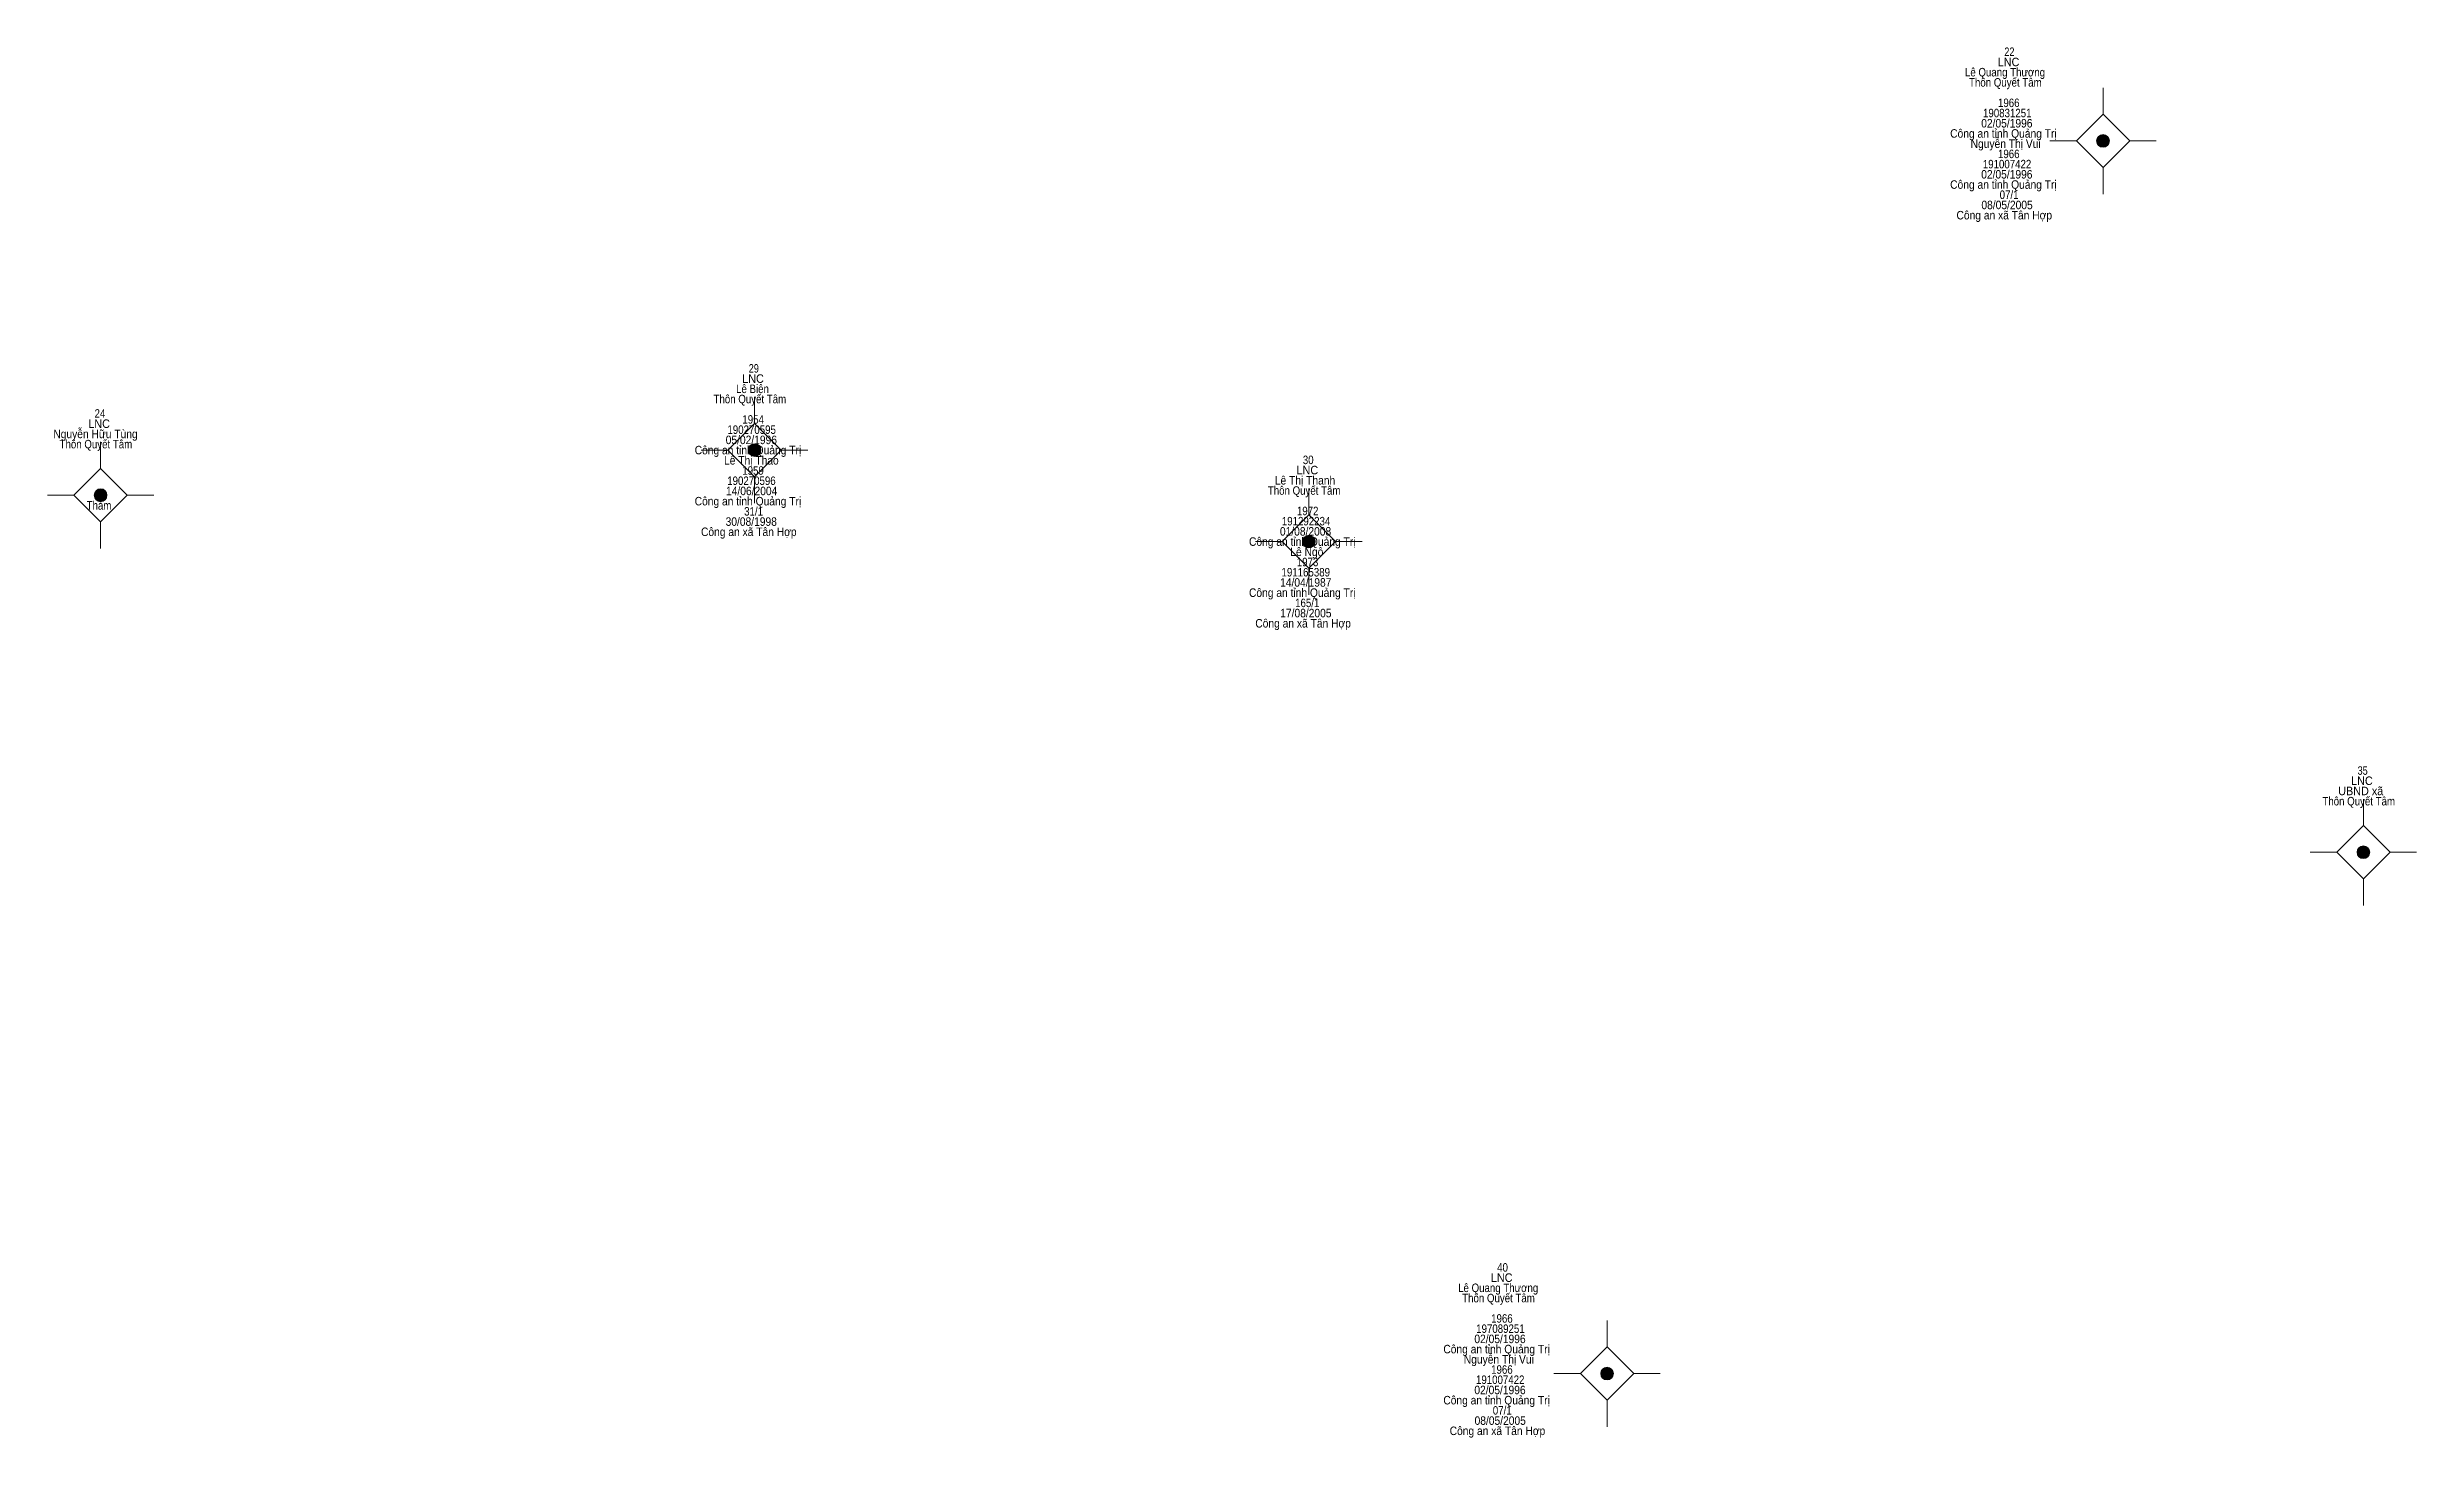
# Model space of a CAD drawing. Header units: metres. Extents: x 548344 to 551009, y 1840956 to 1844853.
# Drawn here: x 550542.6 to 550653.9, y 1841857.4 to 1841922.7 of the extents above; entities that cross this region are included whole.
import ezdxf
from ezdxf.enums import TextEntityAlignment as Align

# ---------------------------------------------------------------- set-up
doc = ezdxf.new("R2010")
doc.units = ezdxf.units.M
doc.header["$LTSCALE"] = 0.16
doc.layers.add('11', color=7, linetype='Continuous', lineweight=13)
doc.layers.add('15', color=7, linetype='Continuous')

msp = doc.modelspace()

# ---------------------------------------------------------------- texts
at = {"layer": '15'}
for s, width, p in [('22', 0.8, (550634.77, 1841922.3)), ('22', 0.8, (550634.77, 1841922.3)), ('Lê Quang Thương', 0.85, (550634.565, 1841921.34)), ('Lê Quang Thương', 0.85, (550634.565, 1841921.34)), ('LNC', 0.95, (550634.73, 1841921.82)), ('LNC', 0.95, (550634.73, 1841921.82)), ('Thôn Quyết Tâm', 0.85, (550634.58, 1841920.86)), ('Thôn Quyết Tâm', 0.85, (550634.58, 1841920.86)), ('02/05/1996', 0.9, (550634.65, 1841918.94)), ('02/05/1996', 0.9, (550634.65, 1841918.94)), ('190831251', 0.85, (550634.67, 1841919.42)), ('190831251', 0.85, (550634.67, 1841919.42)), ('1966', 0.85, (550634.74, 1841919.9)), ('1966', 0.85, (550634.74, 1841919.9)), ('Công an tỉnh Quảng Trị', 0.9, (550634.49, 1841918.46)), ('Công an tỉnh Quảng Trị', 0.9, (550634.49, 1841918.46)), ('Nguyễn Thị Vui', 0.9, (550634.595, 1841917.98)), ('Nguyễn Thị Vui', 0.9, (550634.595, 1841917.98)), ('191007422', 0.85, (550634.66, 1841917.02)), ('191007422', 0.85, (550634.66, 1841917.02)), ('1966', 0.85, (550634.74, 1841917.5)), ('1966', 0.85, (550634.74, 1841917.5)), ('Công an tỉnh Quảng Trị', 0.9, (550634.49, 1841916.06)), ('Công an tỉnh Quảng Trị', 0.9, (550634.49, 1841916.06)), ('02/05/1996', 0.9, (550634.65, 1841916.54)), ('02/05/1996', 0.9, (550634.65, 1841916.54)), ('07/1', 0.85, (550634.755, 1841915.58)), ('07/1', 0.85, (550634.755, 1841915.58)), ('Công an xã Tân Hợp', 0.9, (550634.53, 1841914.62)), ('Công an xã Tân Hợp', 0.9, (550634.53, 1841914.62)), ('08/05/2005', 0.9, (550634.66, 1841915.1)), ('08/05/2005', 0.9, (550634.66, 1841915.1)), ('LNC', 0.95, (550575.75, 1841906.94)), ('29', 0.8, (550575.785, 1841907.42)), ('Thôn Quyết Tâm', 0.85, (550575.6, 1841905.98)), ('Lê Biên', 0.85, (550575.725, 1841906.46)), ('Nguyễn Hữu Tùng', 0.9, (550544.86, 1841904.34)), ('LNC', 0.95, (550545.03, 1841904.82)), ('24', 0.85, (550545.07, 1841905.3)), ('190270595', 0.85, (550575.685, 1841904.54)), ('1954', 0.85, (550575.755, 1841905.02)), ('Thôn Quyết Tâm', 0.85, (550544.88, 1841903.86)), ('Công an tỉnh Quảng Trị', 0.9, (550575.51, 1841903.58)), ('05/02/1996', 0.9, (550575.67, 1841904.06)), ('Lê Thị Thao', 0.9, (550575.67, 1841903.1)), ('1959', 0.85, (550575.75, 1841902.62)), ('LNC', 0.95, (550601.79, 1841902.64)), ('30', 0.85, (550601.83, 1841903.12)), ('Thắm', 0.85, (550545.025, 1841900.98)), ('Công an tỉnh Quảng Trị', 0.9, (550575.51, 1841901.18)), ('14/06/2004', 0.9, (550575.685, 1841901.66)), ('190270596', 0.85, (550575.675, 1841902.14)), ('Thôn Quyết Tâm', 0.85, (550601.64, 1841901.68)), ('Lê Thị Thanh', 0.9, (550601.68, 1841902.16)), ('30/08/1998', 0.9, (550575.665, 1841900.22)), ('31/1', 0.85, (550575.775, 1841900.7)), ('191292234', 0.85, (550601.73, 1841900.24)), ('1972', 0.85, (550601.805, 1841900.72)), ('Công an xã Tân Hợp', 0.9, (550575.55, 1841899.74)), ('Công an tỉnh Quảng Trị', 0.9, (550601.55, 1841899.28)), ('01/08/2008', 0.9, (550601.705, 1841899.76)), ('191165389', 0.85, (550601.715, 1841897.84)), ('Lê Ngô', 0.9, (550601.765, 1841898.8)), ('1973', 0.85, (550601.8, 1841898.32)), ('Công an tỉnh Quảng Trị', 0.9, (550601.55, 1841896.88)), ('14/04/1987', 0.9, (550601.715, 1841897.36)), ('17/08/2005', 0.9, (550601.72, 1841895.92)), ('165/1', 0.85, (550601.785, 1841896.4)), ('Công an xã Tân Hợp', 0.9, (550601.59, 1841895.44)), ('LNC', 0.95, (550651.33, 1841888.04)), ('LNC', 0.95, (550651.33, 1841888.04)), ('35', 0.8, (550651.365, 1841888.52)), ('35', 0.8, (550651.365, 1841888.52)), ('Thôn Quyết Tâm', 0.85, (550651.18, 1841887.08)), ('Thôn Quyết Tâm', 0.85, (550651.18, 1841887.08)), ('UBND xã', 0.95, (550651.275, 1841887.56)), ('UBND xã', 0.95, (550651.275, 1841887.56)), ('LNC', 0.95, (550610.92, 1841864.69)), ('40', 0.85, (550610.96, 1841865.17)), ('Lê Quang Thương', 0.85, (550610.755, 1841864.21)), ('Thôn Quyết Tâm', 0.85, (550610.77, 1841863.73)), ('197089251', 0.85, (550610.86, 1841862.29)), ('1966', 0.85, (550610.93, 1841862.77)), ('Công an tỉnh Quảng Trị', 0.9, (550610.68, 1841861.33)), ('02/05/1996', 0.9, (550610.84, 1841861.81)), ('Nguyễn Thị Vui', 0.9, (550610.785, 1841860.85)), ('191007422', 0.85, (550610.85, 1841859.89)), ('1966', 0.85, (550610.93, 1841860.37)), ('Công an tỉnh Quảng Trị', 0.9, (550610.68, 1841858.93)), ('02/05/1996', 0.9, (550610.84, 1841859.41)), ('08/05/2005', 0.9, (550610.85, 1841857.97)), ('07/1', 0.85, (550610.945, 1841858.45)), ('Công an xã Tân Hợp', 0.9, (550610.72, 1841857.49))]:
    msp.add_text(s, height=0.4, dxfattribs=dict(at, width=width)).set_placement(p, align=Align.CENTER)

# ---------------------------------------------------------------- hatches: boundary and pattern name
at = {"layer": '11'}
for points in [[(550639.4695, 1841918.31, 1), (550638.8695, 1841918.31, 1)], [(550639.4695, 1841918.31, 1), (550638.8695, 1841918.31, 1)], [(550576.1195, 1841903.78, 1), (550575.5195, 1841903.78, 1)], [(550545.3995, 1841901.66, 1), (550544.7995, 1841901.66, 1)], [(550602.1595, 1841899.48, 1), (550601.5595, 1841899.48, 1)], [(550651.6995, 1841884.88, 1), (550651.0995, 1841884.88, 1)], [(550651.6995, 1841884.88, 1), (550651.0995, 1841884.88, 1)], [(550616.1695, 1841860.38, 1), (550615.5695, 1841860.38, 1)], [(550616.1695, 1841860.38, 1), (550615.5695, 1841860.38, 1)]]:
    msp.add_hatch(color=256, dxfattribs=at).paths.add_polyline_path(points)

# ---------------------------------------------------------------- linework, layer by layer
for p, q in [((550639.17, 1841920.81), (550639.17, 1841919.56)), ((550639.17, 1841920.81), (550639.17, 1841919.56)), ((550637.92, 1841918.31), (550636.67, 1841918.31)), ((550637.92, 1841918.31), (550636.67, 1841918.31)), ((550641.67, 1841918.31), (550640.42, 1841918.31)), ((550641.67, 1841918.31), (550640.42, 1841918.31)), ((550639.17, 1841917.06), (550639.17, 1841915.81)), ((550639.17, 1841917.06), (550639.17, 1841915.81)), ((550575.82, 1841906.28), (550575.82, 1841905.03)), ((550545.1, 1841904.16), (550545.1, 1841902.91)), ((550574.57, 1841903.78), (550573.32, 1841903.78)), ((550578.32, 1841903.78), (550577.07, 1841903.78)), ((550543.85, 1841901.66), (550542.6, 1841901.66)), ((550547.6, 1841901.66), (550546.35, 1841901.66)), ((550575.82, 1841902.53), (550575.82, 1841901.28)), ((550601.86, 1841901.98), (550601.86, 1841900.73)), ((550545.1, 1841900.41), (550545.1, 1841899.16)), ((550600.61, 1841899.48), (550599.36, 1841899.48)), ((550604.36, 1841899.48), (550603.11, 1841899.48)), ((550601.86, 1841898.23), (550601.86, 1841896.98)), ((550651.4, 1841887.38), (550651.4, 1841886.13)), ((550651.4, 1841887.38), (550651.4, 1841886.13)), ((550650.15, 1841884.88), (550648.9, 1841884.88)), ((550650.15, 1841884.88), (550648.9, 1841884.88)), ((550653.9, 1841884.88), (550652.65, 1841884.88)), ((550653.9, 1841884.88), (550652.65, 1841884.88)), ((550651.4, 1841883.63), (550651.4, 1841882.38)), ((550651.4, 1841883.63), (550651.4, 1841882.38)), ((550615.87, 1841862.88), (550615.87, 1841861.63)), ((550615.87, 1841862.88), (550615.87, 1841861.63)), ((550614.62, 1841860.38), (550613.37, 1841860.38)), ((550614.62, 1841860.38), (550613.37, 1841860.38)), ((550618.37, 1841860.38), (550617.12, 1841860.38)), ((550618.37, 1841860.38), (550617.12, 1841860.38)), ((550615.87, 1841859.13), (550615.87, 1841857.88)), ((550615.87, 1841859.13), (550615.87, 1841857.88))]:
    msp.add_line(p, q, dxfattribs=at)
for points in [[(550639.17, 1841919.56), (550637.92, 1841918.31), (550639.17, 1841917.06), (550640.42, 1841918.31)], [(550639.17, 1841919.56), (550637.92, 1841918.31), (550639.17, 1841917.06), (550640.42, 1841918.31)], [(550575.82, 1841905.03), (550574.57, 1841903.78), (550575.82, 1841902.53), (550577.07, 1841903.78)], [(550545.1, 1841902.91), (550543.85, 1841901.66), (550545.1, 1841900.41), (550546.35, 1841901.66)], [(550601.86, 1841900.73), (550600.61, 1841899.48), (550601.86, 1841898.23), (550603.11, 1841899.48)], [(550651.4, 1841886.13), (550650.15, 1841884.88), (550651.4, 1841883.63), (550652.65, 1841884.88)], [(550651.4, 1841886.13), (550650.15, 1841884.88), (550651.4, 1841883.63), (550652.65, 1841884.88)], [(550615.87, 1841861.63), (550614.62, 1841860.38), (550615.87, 1841859.13), (550617.12, 1841860.38)], [(550615.87, 1841861.63), (550614.62, 1841860.38), (550615.87, 1841859.13), (550617.12, 1841860.38)]]:
    msp.add_lwpolyline(points, close=True, dxfattribs=at)
for centre in [(550639.1695, 1841918.31), (550639.1695, 1841918.31), (550575.8195, 1841903.78), (550545.0995, 1841901.66), (550601.8595, 1841899.48), (550651.3995, 1841884.88), (550651.3995, 1841884.88), (550615.8695, 1841860.38), (550615.8695, 1841860.38)]:
    msp.add_circle(centre, 0.3, dxfattribs=at)

msp.set_redraw_order([(e.dxf.handle, doc.entitydb.next_handle()) for e in msp.query("TEXT MTEXT ATTDEF DIMENSION ARC_DIMENSION")])  # texts and dimensions are drawn at this point

doc.saveas('drawing.dxf')
